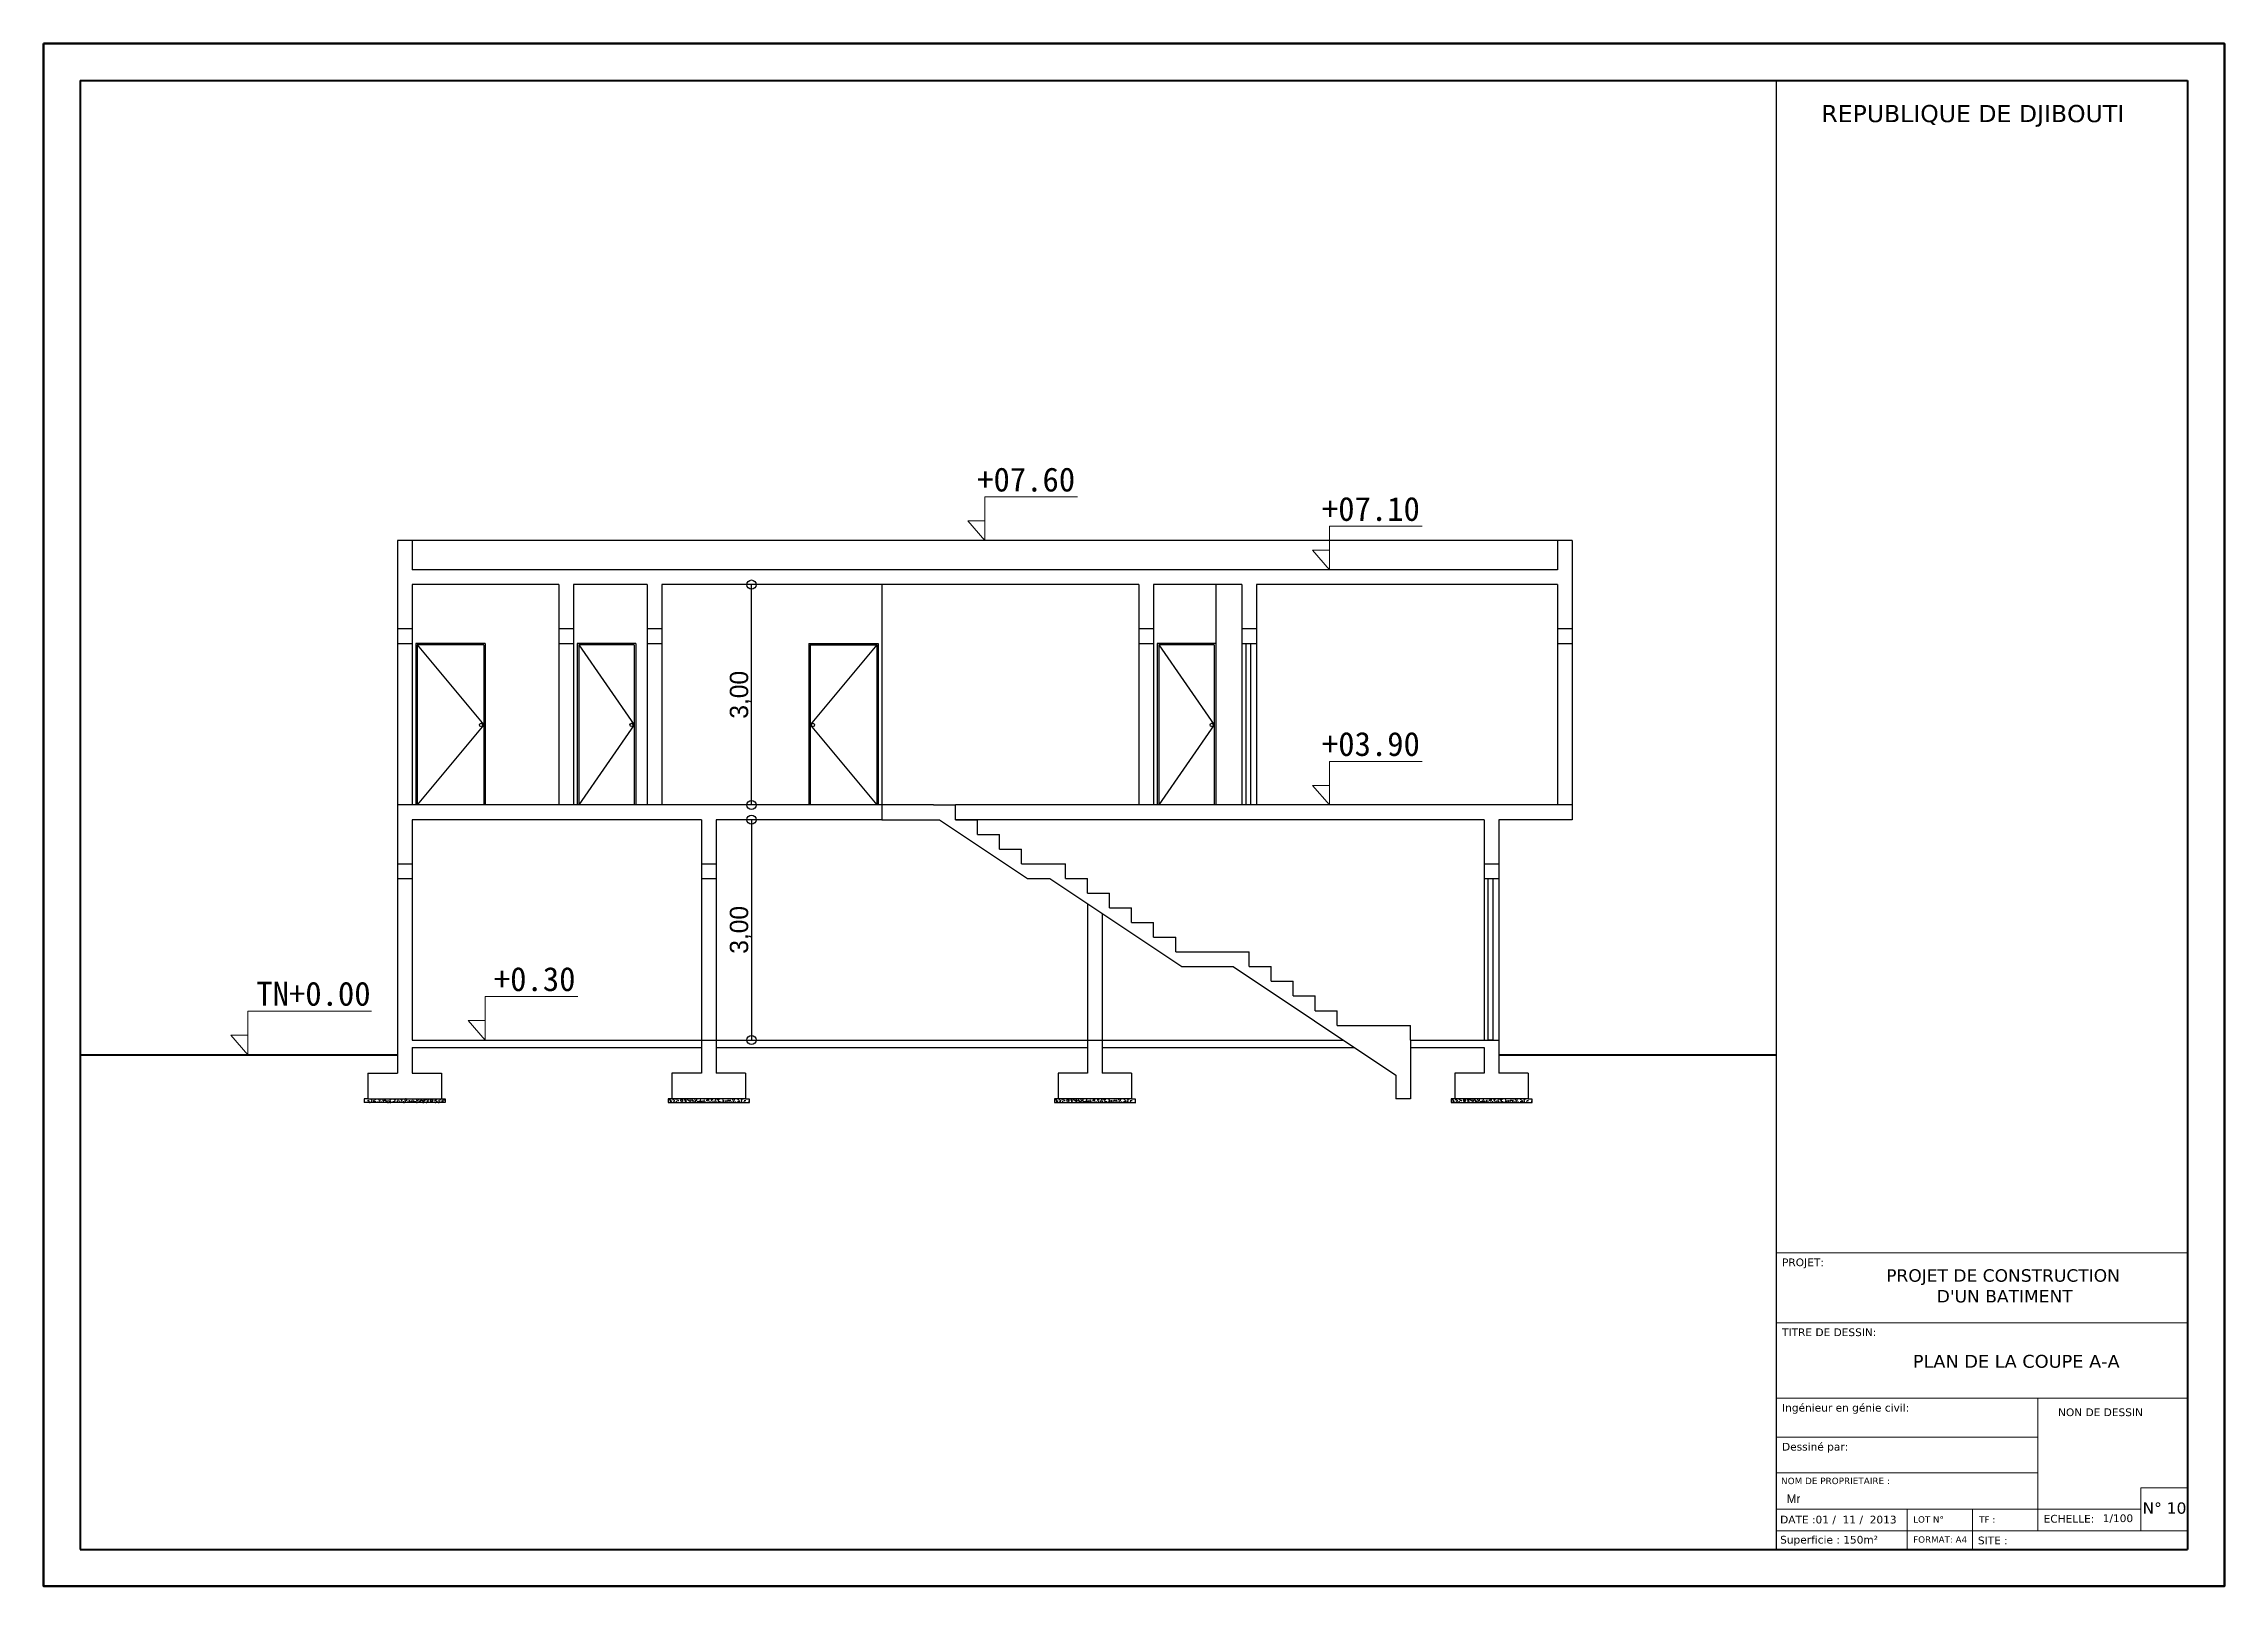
# Model space of a CAD drawing. Extents: x -110 to 3211, y -163 to 893.
# Drawn here: x 2053.83 to 2083.53, y -24.5 to -3.5 of the extents above; entities that cross this region are included whole.
import ezdxf

# ---------------------------------------------------------------- set-up
doc = ezdxf.new("R2010")
doc.units = 0
doc.header["$LTSCALE"] = 0.8
doc.header["$MEASUREMENT"] = 0
doc.layers.get('0').update_dxf_attribs({"color": 5, "linetype": 'CONTINUOUS'})
doc.layers.get('DEFPOINTS').update_dxf_attribs({"linetype": 'CONTINUOUS'})
doc.layers.add('COMBLDG', color=7, linetype='CONTINUOUS')
doc.layers.add('COTATITION', color=5, linetype='CONTINUOUS')
for name, color, linetype, lineweight in [('Menuiserie', 30, 'CONTINUOUS', 13), ('Murs exterieurs', 7, 'CONTINUOUS', 40), ('Terrassembalcon msechoir et escalier', 165, 'CONTINUOUS', 25)]:
    doc.layers.add(name, color=color, linetype=linetype, lineweight=lineweight)
doc.dimstyles.new('ISO-25', dxfattribs={"dimtxt": 0.25, "dimasz": 0.25, "dimexe": 1.25, "dimexo": 0.625, "dimgap": 0.001, "dimtad": 1, "dimzin": 1, "dimtxsty": 'Standard', "dimblk": 'SMALL', "dimcen": 0.25, "dimse1": 1, "dimse2": 1, "dimazin": 0, "dimtfac": 1, "dimtmove": 1, "dimatfit": 3, "dimldrblk": 'SMALL', "dimfxl": 1, "dimarcsym": 0})

msp = doc.modelspace()

# ---------------------------------------------------------------- texts
at = {"color": 102, "lineweight": -2, "char_height": 0.32682, "width": 4.14451, "attachment_point": 3}
for s, insert in [('{\\f@MS Mincho|b0|i0|c0|p49;+07.60}', (2067.88, -9.27)), ('{\\f@MS Mincho|b0|i0|c0|p49;+07.10}', (2072.575, -9.67)), ('{\\f@MS Mincho|b0|i0|c0|p49;+03.90}', (2072.575, -12.87)), ('{\\f@MS Mincho|b0|i0|c0|p49;TN+0.00}', (2058.285, -16.27)), ('{\\f@MS Mincho|b0|i0|c0|p49;+0.30}', (2061.075, -16.07))]:
    msp.add_mtext(s, dxfattribs=dict(at, insert=insert))
at = {"layer": 'COMBLDG', "color": 7, "lineweight": 9, "attachment_point": 1}
for s, insert, char_height, width in [('\\pi1.6214;{\\fVerdana|b0|i0|c0|p34;REPUBLIQUE DE DJIBOUTI}', (2076.421, -4.335, -0.623), 0.23381, 7.52173), ('{\\fVerdana|b0|i0|c0|p34;\\C55;PROJET:}', (2077.507, -20.037, -0.147), 0.10489, 11.75043), ("\\pi1.5704;{\\fVerdana|b0|i0|c0|p34;PROJET DE CONSTRUCTION \\P\\pi2.259;D'UN BATIMENT }", (2077.355, -20.184, 0.603), 0.16932, 6.38547), ('{\\fVerdana|b0|i0|c0|p34;\\C55;TITRE DE DESSIN:}', (2077.507, -20.989, -0.147), 0.10489, 11.75043), ('{\\fVerdana|b0|i0|c0|p34;PLAN DE LA COUPE A-A}', (2079.288, -21.349, -0.663), 0.17573, 5.65342), ('{\\fVerdana|b0|i0|c0|p34;\\C55;Ingénieur en génie civil:}', (2077.507, -22.016, -0.147), 0.10489, 11.75043), ('{\\fVerdana|b0|i0|c0|p34;NON DE DESSIN}', (2081.266, -22.078, -0.478), 0.10489, 11.75043), ('{\\fVerdana|b0|i0|c0|p34;\\C55;Dessiné par:}', (2077.507, -22.547, -0.323), 0.10489, 11.75043), ('{\\fVerdana|b0|i0|c0|p34;\\C55;NOM DE PROPRIETAIRE :}', (2077.494, -23.021, -0.094), 0.08772, 9.82617), ('{\\fArial|b0|i0|c0|p34; \\fColonna MT|b0|i0|c0|p82; \\H1.143x;Mr }', (2077.49, -23.247, -0.176), 0.10489, 11.75043), ('{\\fVerdana|b0|i0|c0|p34;N° 10}', (2082.417, -23.358, -0.158), 0.15336, 17.17991), ('{\\fVerdana|b0|i0|c0|p34;DATE :01 /  11 /  2013}', (2077.481, -23.539, -0.323), 0.10489, 11.75043), ('{\\fVerdana|b0|i0|c0|p34;LOT N° }', (2079.293, -23.546, -0.228), 0.08651, 9.69138), ('{\\fVerdana|b0|i0|c0|p34;TF : }', (2080.192, -23.546, -0.267), 0.08651, 9.69138), ('{\\fVerdana|b0|i0|c0|p34;ECHELLE:}', (2081.07, -23.528, -0.668), 0.10489, 11.75043), ('{\\fVerdana|b0|i0|c0|p34;1/100}', (2081.874, -23.521, -0.565), 0.10489, 11.75043), ('{\\fVerdana|b0|i0|c0|p34;Superficie : 150m²}', (2077.481, -23.813, -0.32), 0.10489, 11.75043), ('{\\fVerdana|b0|i0|c0|p34;FORMAT: A4}', (2079.293, -23.82, -0.264), 0.08651, 9.69138), ('{\\fVerdana|b0|i0|c0|p34;SITE : }', (2080.174, -23.823, -0.323), 0.10489, 11.75043)]:
    msp.add_mtext(s, dxfattribs=dict(at, insert=insert, char_height=char_height, width=width))

# ---------------------------------------------------------------- blocks, each defined once
blk = doc.blocks.new('_Small')
at = {"color": 0, "linetype": 'ByBlock', "lineweight": -2}
blk.add_circle((0, 0), 0.25, dxfattribs=at)
blk = doc.blocks.new('*D384')
at = {"layer": 'COTATITION', "color": 0, "lineweight": -2, "ltscale": 0.3, "transparency": 16777216}
blk.add_line((2063.472, -14.064), (2063.472, -17.064), dxfattribs=at)
at = {"layer": 'DEFPOINTS', "color": 0, "ltscale": 0.3, "transparency": 16777216}
for p in [(2063.472, -14.064), (2063.472, -17.064), (2063.472, -17.064)]:
    blk.add_point(p, dxfattribs=at)
at = {"layer": 'COTATITION', "color": 0, "lineweight": -2, "ltscale": 0.3, "transparency": 16777216, "xscale": 0.250000000000011, "yscale": 0.250000000000011, "zscale": 0.250000000000011}
for p, rotation in [((2063.472, -14.064), 90), ((2063.472, -17.064), 270)]:
    blk.add_blockref('_Small', p, dxfattribs=dict(at, rotation=rotation))
at = {"layer": 'COTATITION', "color": 0, "ltscale": 0.3, "transparency": 16777216, "insert": (2063.325, -15.564), "char_height": 0.25, "attachment_point": 5, "rotation": 90}
blk.add_mtext('3,00', dxfattribs=at)
blk = doc.blocks.new('*D422')
at = {"layer": 'COTATITION', "color": 0, "lineweight": -2, "ltscale": 0.3, "transparency": 16777216}
blk.add_line((2063.472, -13.864), (2063.472, -10.864), dxfattribs=at)
at = {"layer": 'DEFPOINTS', "color": 0, "ltscale": 0.3, "transparency": 16777216}
for p in [(2063.472, -10.864), (3210.599, -10.864), (2063.472, -13.864)]:
    blk.add_point(p, dxfattribs=at)
at = {"layer": 'COTATITION', "color": 0, "lineweight": -2, "ltscale": 0.3, "transparency": 16777216, "xscale": 0.250000000000011, "yscale": 0.250000000000011, "zscale": 0.250000000000011}
for p, rotation in [((2063.472, -10.864), 90), ((2063.472, -13.864), 270)]:
    blk.add_blockref('_Small', p, dxfattribs=dict(at, rotation=rotation))
at = {"layer": 'COTATITION', "color": 0, "ltscale": 0.3, "transparency": 16777216, "insert": (2063.325, -12.364), "char_height": 0.25, "attachment_point": 5, "rotation": 90}
blk.add_mtext('3,00', dxfattribs=at)

# ---------------------------------------------------------------- dimensions: what is measured, and where the dimension line sits
at = {"layer": 'COTATITION', "ltscale": 0.3}
for base, p1, p2, picture, middle in [((2063.472, -10.864), (2063.472, -13.864), (3210.599, -10.864), '*D422', (2063.325, -12.364)), ((2063.472, -17.064), (2063.472, -14.064), (2063.472, -17.064), '*D384', (2063.325, -15.564))]:
    dim = msp.add_linear_dim(base=base, p1=p1, p2=p2, angle=90, dimstyle='ISO-25', override={"dimfxl": 1.25, "dimarcsym": 2}, dxfattribs=at)
    dim.commit()
    dim.dimension.update_dxf_attribs({"geometry": picture, "text_midpoint": middle})

# ---------------------------------------------------------------- hatches: boundary and pattern name
at = {"layer": 'Terrassembalcon msechoir et escalier', "lineweight": 25, "ltscale": 0.3}
h = msp.add_hatch(dxfattribs=at)
h.set_pattern_fill('AR-CONC', color=252, scale=0.01, style=0)
h.set_pattern_definition([(130, (2058.198854, -17.914094), (-0.071726, -0.0062752), [0.0075, -0.0825]), (185, (2058.198854, -17.914094), (0.013875, 0.075219), [0.006, -0.066]), (79.5486, (2058.19288, -17.91462), (-0.057851, 0.068944), [0.006374, -0.070114]), (133.816, (2058.19885, -17.89409), (-0.106724, -0.016552), [0.01125, -0.12375]), (83.364, (2058.18996, -17.89547), (-0.093466, 0.097412), [0.009561, -0.105171]), (188.816, (2058.19885, -17.89409), (-0.093466, 0.097412), [0.009, -0.099]), (159, (2058.188854, -17.899094), (-0.0596907, -0.040262), [0.0075, -0.0825]), (214, (2058.188854, -17.899094), (-0.0243315, 0.072515), [0.006, -0.066]), (108.5486, (2058.18388, -17.90245), (-0.0840223, 0.032253), [0.006374, -0.070114]), (142.5, (2058.198854, -17.914094), (-0.001216, 0.0332894), [0, -0.0652, 0, -0.067, 0, -0.06625]), (172.5, (2058.198854, -17.914094), (-0.026307, 0.0394412), [0, -0.0382, 0, -0.0637, 0, -0.02525]), (212.5, (2058.221154, -17.914094), (-0.05338224, -0.0022555), [0, -0.025, 0, -0.078, 0, -0.1035]), (222.5, (2058.231154, -17.914094), (-0.0583186, 0.0100105), [0, -0.0325, 0, -0.0518, 0, -0.0735])])
h.paths.add_polyline_path([(2058.199, -17.864), (2058.249, -17.864), (2059.249, -17.864), (2059.299, -17.864), (2059.299, -17.914), (2058.199, -17.914)])
h = msp.add_hatch(dxfattribs=at)
h.set_pattern_fill('AR-CONC', color=252, scale=0.01, style=0)
h.set_pattern_definition([(50, (2063.438854, -17.914094), (0.071726, -0.0062752), [0.0075, -0.0825]), (355, (2063.438854, -17.914094), (-0.013875, 0.075219), [0.006, -0.066]), (100.4514, (2063.44483, -17.91462), (0.057851, 0.068944), [0.006374, -0.070114]), (46.184, (2063.43885, -17.89409), (0.106724, -0.016552), [0.01125, -0.12375]), (96.636, (2063.44775, -17.89547), (0.093466, 0.097412), [0.009561, -0.105171]), (351.184, (2063.43885, -17.89409), (0.093466, 0.097412), [0.009, -0.099]), (21, (2063.448854, -17.899094), (0.0596907, -0.040262), [0.0075, -0.0825]), (326, (2063.448854, -17.899094), (0.0243315, 0.072515), [0.006, -0.066]), (71.4514, (2063.45383, -17.90245), (0.0840223, 0.032253), [0.006374, -0.070114]), (37.5, (2063.438854, -17.914094), (0.001216, 0.0332894), [0, -0.0652, 0, -0.067, 0, -0.06625]), (7.5, (2063.438854, -17.914094), (0.026307, 0.0394412), [0, -0.0382, 0, -0.0637, 0, -0.02525]), (327.5, (2063.416554, -17.914094), (0.05338224, -0.0022555), [0, -0.025, 0, -0.078, 0, -0.1035]), (317.5, (2063.406554, -17.914094), (0.0583186, 0.0100105), [0, -0.0325, 0, -0.0518, 0, -0.0735])])
h.paths.add_polyline_path([(2063.439, -17.864), (2063.389, -17.864), (2062.389, -17.864), (2062.339, -17.864), (2062.339, -17.914), (2063.439, -17.914)])
h = msp.add_hatch(dxfattribs=at)
h.set_pattern_fill('AR-CONC', color=252, scale=0.01, style=0)
h.set_pattern_definition([(50, (2068.698854, -17.914094), (0.071726, -0.0062752), [0.0075, -0.0825]), (355, (2068.698854, -17.914094), (-0.013875, 0.075219), [0.006, -0.066]), (100.4514, (2068.70483, -17.91462), (0.057851, 0.068944), [0.006374, -0.070114]), (46.184, (2068.69885, -17.89409), (0.106724, -0.016552), [0.01125, -0.12375]), (96.636, (2068.70775, -17.89547), (0.093466, 0.097412), [0.009561, -0.105171]), (351.184, (2068.69885, -17.89409), (0.093466, 0.097412), [0.009, -0.099]), (21, (2068.708854, -17.899094), (0.0596907, -0.040262), [0.0075, -0.0825]), (326, (2068.708854, -17.899094), (0.0243315, 0.072515), [0.006, -0.066]), (71.4514, (2068.71383, -17.90245), (0.0840223, 0.032253), [0.006374, -0.070114]), (37.5, (2068.698854, -17.914094), (0.001216, 0.0332894), [0, -0.0652, 0, -0.067, 0, -0.06625]), (7.5, (2068.698854, -17.914094), (0.026307, 0.0394412), [0, -0.0382, 0, -0.0637, 0, -0.02525]), (327.5, (2068.676554, -17.914094), (0.05338224, -0.0022555), [0, -0.025, 0, -0.078, 0, -0.1035]), (317.5, (2068.666554, -17.914094), (0.0583186, 0.0100105), [0, -0.0325, 0, -0.0518, 0, -0.0735])])
h.paths.add_polyline_path([(2068.699, -17.864), (2068.649, -17.864), (2067.649, -17.864), (2067.599, -17.864), (2067.599, -17.914), (2068.699, -17.914)])
h = msp.add_hatch(dxfattribs=at)
h.set_pattern_fill('AR-CONC', color=252, scale=0.01, style=0)
h.set_pattern_definition([(50, (2074.098854, -17.914094), (0.071726, -0.0062752), [0.0075, -0.0825]), (355, (2074.098854, -17.914094), (-0.013875, 0.075219), [0.006, -0.066]), (100.4514, (2074.10483, -17.91462), (0.057851, 0.068944), [0.006374, -0.070114]), (46.184, (2074.09885, -17.89409), (0.106724, -0.016552), [0.01125, -0.12375]), (96.636, (2074.10775, -17.89547), (0.093466, 0.097412), [0.009561, -0.105171]), (351.184, (2074.09885, -17.89409), (0.093466, 0.097412), [0.009, -0.099]), (21, (2074.108854, -17.899094), (0.0596907, -0.040262), [0.0075, -0.0825]), (326, (2074.108854, -17.899094), (0.0243315, 0.072515), [0.006, -0.066]), (71.4514, (2074.11383, -17.90245), (0.0840223, 0.032253), [0.006374, -0.070114]), (37.5, (2074.098854, -17.914094), (0.001216, 0.0332894), [0, -0.0652, 0, -0.067, 0, -0.06625]), (7.5, (2074.098854, -17.914094), (0.026307, 0.0394412), [0, -0.0382, 0, -0.0637, 0, -0.02525]), (327.5, (2074.076554, -17.914094), (0.05338224, -0.0022555), [0, -0.025, 0, -0.078, 0, -0.1035]), (317.5, (2074.066554, -17.914094), (0.0583186, 0.0100105), [0, -0.0325, 0, -0.0518, 0, -0.0735])])
h.paths.add_polyline_path([(2074.099, -17.864), (2074.049, -17.864), (2073.049, -17.864), (2072.999, -17.864), (2072.999, -17.914), (2074.099, -17.914)])

# ---------------------------------------------------------------- linework, layer by layer
at = {"color": 5, "lineweight": 40}
for p, q in [((2054.331, -4), (2054.331, -24)), ((2054.331, -4), (2083.031, -4)), ((2083.031, -4), (2083.031, -24)), ((2054.331, -24), (2083.031, -24))]:
    msp.add_line(p, q, dxfattribs=at)
at = {"color": 5, "lineweight": 100}
msp.add_lwpolyline([(2053.831, -3.5), (2083.531, -3.5), (2083.531, -24.5), (2053.831, -24.5)], close=True, dxfattribs=at)
at = {"layer": 'COMBLDG', "color": 7, "lineweight": 30}
msp.add_line((2077.432, -24), (2077.432, -4), dxfattribs=at)
at = {"layer": 'COMBLDG', "color": 7, "lineweight": 9}
for p, q in [((2077.432, -19.959, 0.176), (2083.031, -19.959, -0.565)), ((2077.432, -20.912, 0.176), (2083.031, -20.912, -0.565)), ((2077.432, -21.938, 0.176), (2083.031, -21.938, -0.565)), ((2080.989, -21.938, -0.295), (2080.989, -23.746, -0.532)), ((2077.432, -22.469, 0), (2080.989, -22.469, -0.47)), ((2077.432, -22.957, 0.176), (2080.989, -22.957, -0.295)), ((2082.392, -23.157, -1.065), (2083.031, -23.157, -1.13)), ((2082.392, -23.157, 0), (2082.392, -23.746, 0)), ((2077.432, -23.451), (2082.392, -23.451, -0.5)), ((2079.211, -23.451, 0.039), (2079.211, -24, -0.033)), ((2080.1, -24, 0), (2080.1, -23.451, 0)), ((2077.432, -23.746, 0), (2083.031, -23.746))]:
    msp.add_line(p, q, dxfattribs=at)
at = {"layer": 'Menuiserie', "color": 1, "ltscale": 0.3}
for p, q in [((2066.649, -10.264), (2066.649, -9.67)), ((2066.649, -9.67), (2067.91, -9.67)), ((2066.649, -10.264), (2066.418, -9.997)), ((2066.418, -9.997), (2066.649, -9.997)), ((2071.343, -10.664), (2071.343, -10.07)), ((2071.343, -10.07), (2072.605, -10.07)), ((2071.343, -10.664), (2071.112, -10.397)), ((2071.112, -10.397), (2071.343, -10.397)), ((2071.343, -13.864), (2071.343, -13.27)), ((2071.343, -13.27), (2072.605, -13.27)), ((2071.343, -13.864), (2071.112, -13.597)), ((2071.112, -13.597), (2071.343, -13.597)), ((2059.843, -17.064), (2059.843, -16.47)), ((2059.843, -16.47), (2061.105, -16.47)), ((2056.612, -17.264), (2056.612, -16.67)), ((2056.612, -16.67), (2058.299, -16.67)), ((2059.843, -17.064), (2059.612, -16.797)), ((2059.612, -16.797), (2059.843, -16.797)), ((2056.612, -17.264), (2056.381, -16.997)), ((2056.381, -16.997), (2056.612, -16.997))]:
    msp.add_line(p, q, dxfattribs=at)
at = {"layer": 'Murs exterieurs', "color": 3, "ltscale": 0.3}
for p, q in [((2054.331, -17.264), (2058.649, -17.264)), ((2073.649, -17.264), (2077.432, -17.264))]:
    msp.add_line(p, q, dxfattribs=at)
at = {"layer": 'Terrassembalcon msechoir et escalier', "color": 252, "lineweight": 25, "ltscale": 0.3}
for p, q in [((2058.649, -10.264), (2058.649, -17.514)), ((2074.649, -10.264), (2058.649, -10.264)), ((2058.849, -10.264), (2058.849, -10.664)), ((2074.449, -10.264), (2074.449, -10.664)), ((2074.649, -10.264), (2074.649, -14.064)), ((2074.449, -10.664), (2058.849, -10.664)), ((2058.849, -10.864), (2058.849, -13.864)), ((2060.849, -10.864), (2058.849, -10.864)), ((2060.849, -10.864), (2060.849, -13.864)), ((2062.049, -10.864), (2061.049, -10.864)), ((2061.049, -10.864), (2061.049, -13.864)), ((2062.049, -10.864), (2062.049, -13.864)), ((2068.749, -10.864), (2062.249, -10.864)), ((2062.249, -10.864), (2062.249, -13.864)), ((2065.249, -10.864), (2065.249, -13.864)), ((2068.749, -10.864), (2068.749, -13.864)), ((2070.149, -10.864), (2068.949, -10.864)), ((2068.949, -10.864), (2068.949, -13.864)), ((2069.795, -10.864), (2069.795, -13.864)), ((2070.149, -10.864), (2070.149, -13.864)), ((2074.449, -10.864), (2070.349, -10.864)), ((2070.349, -10.864), (2070.349, -13.864)), ((2074.449, -10.864), (2074.449, -13.864)), ((2058.649, -11.464), (2058.849, -11.464)), ((2060.849, -11.464), (2061.049, -11.464)), ((2062.049, -11.464), (2062.249, -11.464)), ((2068.749, -11.464), (2068.949, -11.464)), ((2070.149, -11.464), (2070.349, -11.464)), ((2074.449, -11.464), (2074.649, -11.464)), ((2058.649, -11.664), (2058.849, -11.664)), ((2059.845, -11.664), (2058.899, -11.664)), ((2058.899, -11.664), (2058.899, -13.864)), ((2059.825, -11.684), (2058.919, -11.684)), ((2058.919, -11.684), (2058.919, -13.864)), ((2058.919, -11.684), (2059.825, -12.774)), ((2059.825, -11.684), (2059.825, -13.864)), ((2059.845, -11.664), (2059.845, -13.864)), ((2060.849, -11.664), (2061.049, -11.664)), ((2061.895, -11.664), (2061.099, -11.664)), ((2061.099, -11.664), (2061.099, -13.864)), ((2061.875, -11.684), (2061.119, -11.684)), ((2061.119, -11.684), (2061.119, -13.864)), ((2061.119, -11.684), (2061.875, -12.774)), ((2061.875, -11.684), (2061.875, -13.864)), ((2061.895, -11.664), (2061.895, -13.864)), ((2062.049, -11.664), (2062.249, -11.664)), ((2064.253, -11.664), (2065.199, -11.664)), ((2064.253, -11.664), (2064.253, -13.864)), ((2064.273, -11.684), (2065.179, -11.684)), ((2064.273, -11.684), (2064.273, -13.864)), ((2065.179, -11.684), (2064.273, -12.774)), ((2065.179, -11.684), (2065.179, -13.864)), ((2065.199, -11.664), (2065.199, -13.864)), ((2068.749, -11.664), (2068.949, -11.664)), ((2069.795, -11.664), (2068.999, -11.664)), ((2068.999, -11.664), (2068.999, -13.864)), ((2069.775, -11.684), (2069.019, -11.684)), ((2069.019, -11.684), (2069.019, -13.864)), ((2069.019, -11.684), (2069.775, -12.774)), ((2069.775, -11.684), (2069.775, -13.864)), ((2069.795, -11.664), (2069.795, -13.864)), ((2070.149, -11.664), (2070.349, -11.664)), ((2074.449, -11.664), (2074.649, -11.664)), ((2059.825, -12.774), (2058.919, -13.864)), ((2061.875, -12.774), (2061.119, -13.864)), ((2064.273, -12.774), (2065.179, -13.864)), ((2069.775, -12.774), (2069.019, -13.864)), ((2065.249, -13.864), (2058.649, -13.864)), ((2065.949, -13.864), (2065.249, -13.864)), ((2065.249, -13.864), (2065.249, -14.064)), ((2065.949, -13.864), (2066.249, -13.864)), ((2066.249, -14.064), (2066.249, -13.864)), ((2074.649, -13.864), (2066.249, -13.864)), ((2058.849, -14.064), (2058.849, -17.064)), ((2062.789, -14.064), (2058.849, -14.064)), ((2062.789, -14.064), (2062.789, -17.514)), ((2062.989, -14.064), (2062.989, -17.514)), ((2065.249, -14.064), (2062.989, -14.064)), ((2065.249, -14.064), (2066.033, -14.064)), ((2066.033, -14.064), (2067.233, -14.864)), ((2066.249, -14.064), (2066.549, -14.064)), ((2073.449, -14.064), (2066.249, -14.064)), ((2066.549, -14.264), (2066.549, -14.064)), ((2073.449, -14.064), (2073.449, -17.064)), ((2073.649, -14.064), (2073.649, -17.514)), ((2074.649, -14.064), (2073.649, -14.064)), ((2066.549, -14.264), (2066.849, -14.264)), ((2066.849, -14.464), (2066.849, -14.264)), ((2066.849, -14.464), (2067.149, -14.464)), ((2067.149, -14.664), (2067.149, -14.464)), ((2067.149, -14.664), (2067.149, -14.464)), ((2058.649, -14.664), (2058.849, -14.664)), ((2062.789, -14.664), (2062.989, -14.664)), ((2067.149, -14.664), (2067.449, -14.664)), ((2067.449, -14.664), (2067.749, -14.664)), ((2067.749, -14.864), (2067.749, -14.664)), ((2073.449, -14.664), (2073.649, -14.664)), ((2058.649, -14.864), (2058.849, -14.864)), ((2062.789, -14.864), (2062.989, -14.864)), ((2067.233, -14.864), (2067.533, -14.864)), ((2067.533, -14.864), (2069.333, -16.064)), ((2067.749, -14.864), (2068.049, -14.864)), ((2068.049, -15.064), (2068.049, -14.864)), ((2068.049, -15.064), (2068.349, -15.064)), ((2068.349, -15.264), (2068.349, -15.064)), ((2073.449, -14.864), (2073.649, -14.864)), ((2068.049, -15.208), (2068.049, -17.514)), ((2068.249, -15.342), (2068.249, -17.514)), ((2068.349, -15.264), (2068.649, -15.264)), ((2068.649, -15.464), (2068.649, -15.264)), ((2068.649, -15.464), (2068.949, -15.464)), ((2068.949, -15.664), (2068.949, -15.464)), ((2068.949, -15.664), (2069.249, -15.664)), ((2069.249, -15.864), (2069.249, -15.664)), ((2069.249, -15.864), (2070.249, -15.864)), ((2070.249, -16.064), (2070.249, -15.864)), ((2069.333, -16.064), (2070.033, -16.064)), ((2070.033, -16.064), (2072.249, -17.542)), ((2070.249, -16.064), (2070.549, -16.064)), ((2070.549, -16.264), (2070.549, -16.064)), ((2070.549, -16.264), (2070.849, -16.264)), ((2070.849, -16.464), (2070.849, -16.264)), ((2070.849, -16.464), (2071.149, -16.464)), ((2071.149, -16.664), (2071.149, -16.464)), ((2071.149, -16.664), (2071.449, -16.664)), ((2071.449, -16.864), (2071.449, -16.664)), ((2071.449, -16.864), (2072.449, -16.864)), ((2072.449, -17.064), (2072.449, -16.864)), ((2058.649, -17.164), (2058.649, -17.514)), ((2058.849, -17.064), (2071.533, -17.064)), ((2058.849, -17.164), (2058.849, -17.514)), ((2058.849, -17.164), (2062.789, -17.164)), ((2062.989, -17.164), (2068.049, -17.164)), ((2068.249, -17.164), (2071.683, -17.164)), ((2072.449, -17.064), (2073.649, -17.064)), ((2072.449, -17.064), (2072.449, -17.864)), ((2072.449, -17.164), (2073.449, -17.164)), ((2073.449, -17.164), (2073.449, -17.514)), ((2073.649, -17.164), (2073.649, -17.514)), ((2058.249, -17.514), (2058.249, -17.864)), ((2058.249, -17.514), (2058.649, -17.514)), ((2058.849, -17.514), (2059.249, -17.514)), ((2059.249, -17.514), (2059.249, -17.864)), ((2062.389, -17.514), (2062.389, -17.864)), ((2062.789, -17.514), (2062.389, -17.514)), ((2063.389, -17.514), (2062.989, -17.514)), ((2063.389, -17.514), (2063.389, -17.864)), ((2067.649, -17.514), (2067.649, -17.864)), ((2068.049, -17.514), (2067.649, -17.514)), ((2068.649, -17.514), (2068.249, -17.514)), ((2068.649, -17.514), (2068.649, -17.864)), ((2073.049, -17.514), (2073.049, -17.864)), ((2073.449, -17.514), (2073.049, -17.514)), ((2074.049, -17.514), (2073.649, -17.514)), ((2074.049, -17.514), (2074.049, -17.864)), ((2072.249, -17.542), (2072.249, -17.864)), ((2058.249, -17.864), (2058.199, -17.864)), ((2058.199, -17.864), (2058.199, -17.914)), ((2059.299, -17.914), (2058.199, -17.914)), ((2058.249, -17.864), (2059.249, -17.864)), ((2059.249, -17.864), (2059.299, -17.864)), ((2059.299, -17.864), (2059.299, -17.914)), ((2062.389, -17.864), (2062.339, -17.864)), ((2062.339, -17.864), (2062.339, -17.914)), ((2062.339, -17.914), (2063.439, -17.914)), ((2063.389, -17.864), (2062.389, -17.864)), ((2063.389, -17.864), (2063.439, -17.864)), ((2063.439, -17.864), (2063.439, -17.914)), ((2067.649, -17.864), (2067.599, -17.864)), ((2067.599, -17.864), (2067.599, -17.914)), ((2067.599, -17.914), (2068.699, -17.914)), ((2068.649, -17.864), (2067.649, -17.864)), ((2068.649, -17.864), (2068.699, -17.864)), ((2068.699, -17.864), (2068.699, -17.914)), ((2072.449, -17.864), (2072.249, -17.864)), ((2073.049, -17.864), (2072.999, -17.864)), ((2072.999, -17.864), (2072.999, -17.914)), ((2072.999, -17.914), (2074.099, -17.914)), ((2074.049, -17.864), (2073.049, -17.864)), ((2074.049, -17.864), (2074.099, -17.864)), ((2074.099, -17.864), (2074.099, -17.914))]:
    msp.add_line(p, q, dxfattribs=at)
for points in [[(2070.207, -11.664), (2070.267, -11.664), (2070.267, -13.864), (2070.207, -13.864)], [(2073.507, -14.864), (2073.567, -14.864), (2073.567, -17.064), (2073.507, -17.064)]]:
    msp.add_lwpolyline(points, close=True, dxfattribs=at)
for centre in [(2059.788, -12.774), (2061.838, -12.774), (2064.31, -12.774), (2069.738, -12.774)]:
    msp.add_circle(centre, 0.0214, dxfattribs=at)

msp.set_redraw_order([(e.dxf.handle, doc.entitydb.next_handle()) for e in msp.query("TEXT MTEXT ATTDEF DIMENSION ARC_DIMENSION")])  # texts and dimensions are drawn at this point

doc.saveas('drawing.dxf')
